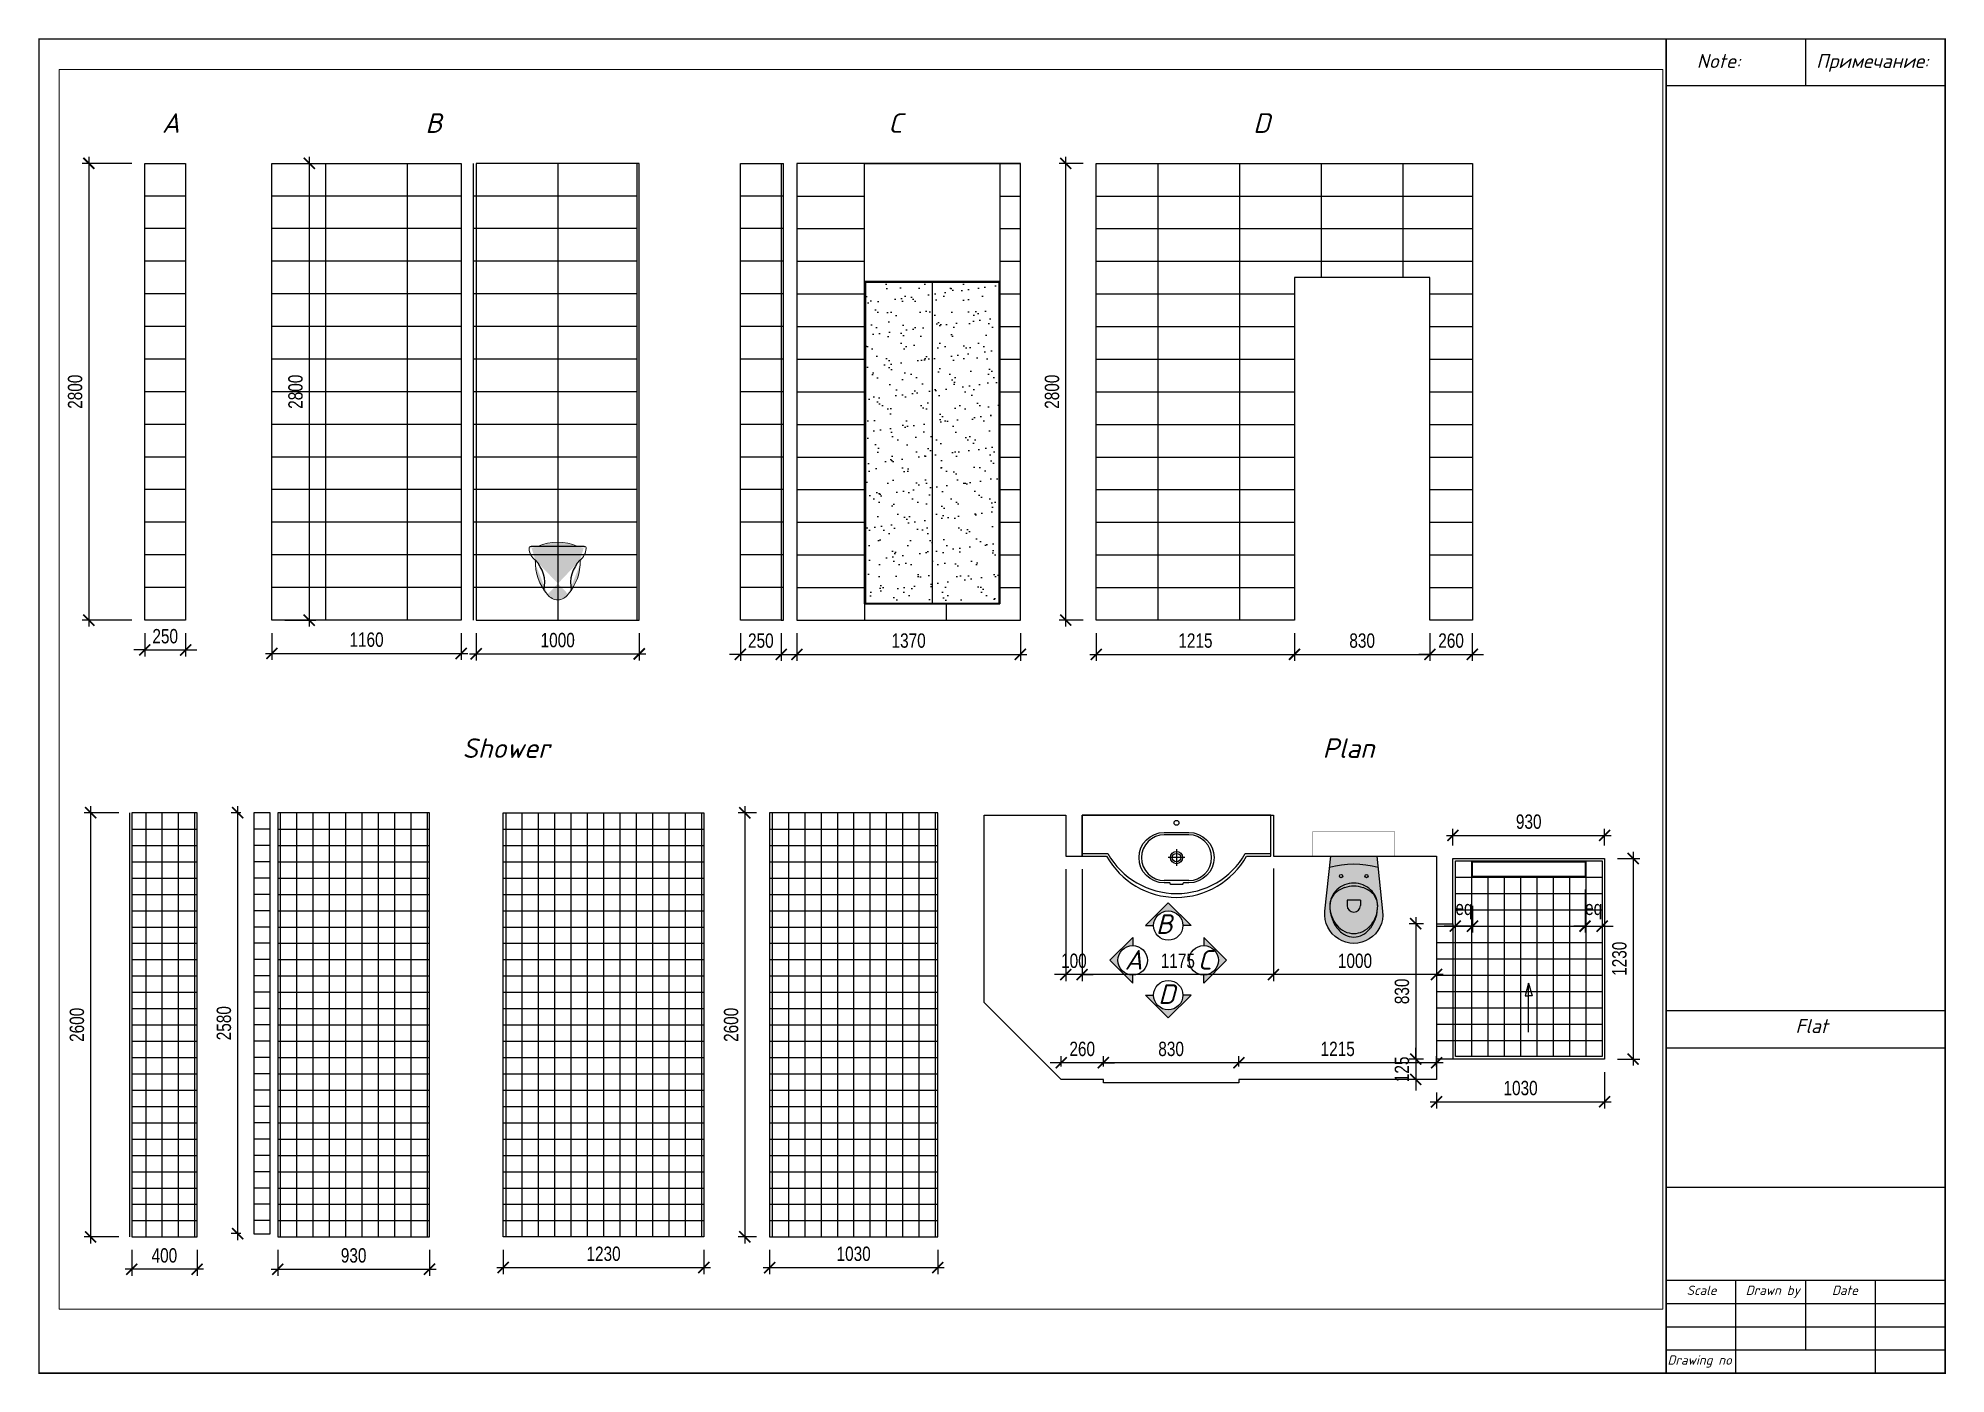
# Paper-space layout 'tile 2' of a CAD drawing. Header units: metres, sheet in millimetres. Extents: x 3 to 413, y 0 to 287.
# The model-space entities are those that its viewports show. They can reach past a viewport. Long polylines and large blocks are cut down to what shows.
import ezdxf
from ezdxf.enums import TextEntityAlignment as Align

# ---------------------------------------------------------------- set-up
doc = ezdxf.new("R2010")
doc.units = ezdxf.units.M
for name, color, linetype in [('dim', 4, 'Continuous'), ('explication', 164, 'Continuous'), ('k', 1, 'Continuous'), ('Sanitari', 144, 'Continuous'), ('wall', 5, 'Continuous')]:
    doc.layers.add(name, color=color, linetype=linetype)
doc.styles.add('ISO', font='isocpeui.ttf')
doc.styles.add('KOTE', font='romrust.shx', dxfattribs={"width": 0.8})
doc.dimstyles.new('scale 40', dxfattribs={"dimscale": 40, "dimtxt": 2.2, "dimasz": 1.7, "dimexe": 1, "dimexo": 2, "dimgap": 1, "dimtad": 1, "dimdec": 0, "dimzin": 9, "dimdsep": 46, "dimtxsty": 'KOTE', "dimblk": 'ARCHTICK', "dimcen": 0, "dimdle": 1, "dimclrd": 4, "dimclre": 4, "dimclrt": 3, "dimadec": 0, "dimazin": 0, "dimtfac": 0.666667, "dimtdec": 0, "dimtix": 1, "dimtmove": 2, "dimatfit": 0, "dimfxl": 1, "dimtvp": 1, "dimtolj": 1, "dimarcsym": 0})

psp = doc.layouts.new('tile 2')

# ---------------------------------------------------------------- texts
at = {"color": 164, "style": 'ISO'}
for s, height, p in [('Note:', 3, (369.33, 282.44)), ('Примечание:', 3, (409.77, 282.44)), ('Flat', 3, (388.1, 74.86)), ('Scale', 2, (364.16, 18.02)), ('Drawn by', 2, (382.1, 18.02)), ('Date', 2, (394.58, 18.02)), ('Drawing no', 2, (367.44, 3.02))]:
    psp.add_text(s, height=height, dxfattribs=at).set_placement(p, align=Align.MIDDLE_RIGHT)

msp = doc.modelspace()

# ---------------------------------------------------------------- texts
at = {"color": 0, "linetype": 'ByBlock', "char_height": 120, "width": 155.458, "style": 'ISO'}
for s, insert, attachment_point in [('B', (-559530.6, 234517.5), 3), ('A', (-559824.4, 234298.5), 1), ('C', (-559291.2, 234298.5), 3), ('D', (-559515.5, 233968.4), 9)]:
    msp.add_mtext(s, dxfattribs=dict(at, insert=insert, attachment_point=attachment_point))
at = {"layer": 'explication', "linetype": 'ByBlock', "char_height": 120, "width": 155.458, "attachment_point": 3, "style": 'ISO'}
for s, insert in [('A', (-565618.2, 239428.1)), ('B', (-564008.9, 239428.1)), ('C', (-561188.2, 239428.1)), ('D', (-558933.9, 239428.1)), ('Shower', (-563348.5, 235596.2)), ('Plan', (-558294.6, 235596.2))]:
    msp.add_mtext(s, dxfattribs=dict(at, insert=insert))

# ---------------------------------------------------------------- blocks, each defined once
blk = doc.blocks.new('_ArchTick')
at = {"color": 0, "linetype": 'ByBlock', "const_width": 0.15}
blk.add_lwpolyline([(-0.5, -0.5), (0.5, 0.5)], dxfattribs=at)
blk = doc.blocks.new('*D861')
at = {"layer": 'Defpoints', "color": 0, "linetype": 'ByBlock', "transparency": 16777216}
for p in [(-559125, 233608), (-559125, 233505), (-557913, 233505)]:
    blk.add_point(p, dxfattribs=at)
at = {"layer": 'explication', "color": 4, "linetype": 'ByBlock', "lineweight": -2, "transparency": 16777216}
for p, q in [((-559125, 233585), (-559125, 233648)), ((-557913, 233585), (-557913, 233648)), ((-557873, 233608), (-559165, 233608))]:
    blk.add_line(p, q, dxfattribs=at)
at = {"layer": 'explication', "color": 4, "linetype": 'ByBlock', "lineweight": -2, "transparency": 16777216, "xscale": 68, "yscale": 68, "zscale": 68, "rotation": 180}
blk.add_blockref('_ArchTick', (-559125, 233608), dxfattribs=at)
at = {"layer": 'explication', "color": 4, "linetype": 'ByBlock', "lineweight": -2, "transparency": 16777216, "xscale": 68, "yscale": 68, "zscale": 68}
blk.add_blockref('_ArchTick', (-557913, 233608), dxfattribs=at)
at = {"layer": 'explication', "color": 3, "linetype": 'ByBlock', "transparency": 16777216, "insert": (-558519, 233692), "char_height": 88, "attachment_point": 5, "style": 'KOTE'}
blk.add_mtext('\\A1;1215', dxfattribs=at)
blk = doc.blocks.new('*D862')
at = {"layer": 'Defpoints', "color": 0, "linetype": 'ByBlock', "transparency": 16777216}
for p in [(-560214, 233608), (-560214, 233505), (-559955, 233505)]:
    blk.add_point(p, dxfattribs=at)
at = {"layer": 'explication', "color": 4, "linetype": 'ByBlock', "lineweight": -2, "transparency": 16777216}
for p, q in [((-560214, 233585), (-560214, 233648)), ((-559955, 233585), (-559955, 233648)), ((-560214, 233608), (-560282, 233608)), ((-559955, 233608), (-560214, 233608)), ((-559955, 233608), (-559887, 233608))]:
    blk.add_line(p, q, dxfattribs=at)
at = {"layer": 'explication', "color": 4, "linetype": 'ByBlock', "lineweight": -2, "transparency": 16777216, "xscale": 68, "yscale": 68, "zscale": 68}
blk.add_blockref('_ArchTick', (-560214, 233608), dxfattribs=at)
at = {"layer": 'explication', "color": 4, "linetype": 'ByBlock', "lineweight": -2, "transparency": 16777216, "xscale": 68, "yscale": 68, "zscale": 68, "rotation": 180}
blk.add_blockref('_ArchTick', (-559955, 233608), dxfattribs=at)
at = {"layer": 'explication', "color": 3, "linetype": 'ByBlock', "transparency": 16777216, "insert": (-560085, 233692), "char_height": 88, "attachment_point": 5, "style": 'KOTE'}
blk.add_mtext('\\A1;260', dxfattribs=at)
blk = doc.blocks.new('унитаз 1')
h = blk.add_hatch(color=254)
edge = h.paths.add_edge_path()
edge.add_arc((-157, -99), 295, -41.2696, 2.701, ccw=False)
edge.add_arc((0, -252), 75.9, 214.7567, 327.1857, ccw=False)
edge.add_arc((154, -101), 290, 176.9349, 221.9911, ccw=False)
edge.add_arc((-88, -13), 86.9, 180.1694, 236.0631, ccw=False)
edge.add_arc((-163, -12), 12.2, 90, 185.0327, ccw=False)
edge.add_arc((-143, -1311), 1311, 89.1394, 90.8606, ccw=False)
edge.add_arc((0, -284), 309, 66.5229, 113.4771, ccw=False)
edge.add_arc((143, -177581), 177581, 89.99365, 90.00635, ccw=False)
edge.add_arc((164, -11), 11.1, -11.2315, 96.1988, ccw=False)
edge.add_arc((73, -5), 102, 308.7827, 355.4038, ccw=False)
blk.add_line((163, 0), (-163, 0))
at = {"color": 0, "lineweight": 0}
blk.add_lwpolyline([(137, -85, -0.194247), (64, -293, -0.534113), (-62, -295, -0.199167), (-136, -85, -0.248836), (-175, -13, -0.440181), (-163, 0, -0.00751), (-123, 0, -0.207792), (123, 0, -0.000055), (163, 0, -0.506399), (175, -13, -0.206276), (137, -85, 0.553844)], format="xyb", dxfattribs=at)
for centre, start, end in [((-281, -226), 347.9547, 44.3407), ((281, -226), 135.6593, 192.0453)]:
    blk.add_arc(centre, 202, start, end)
blk = doc.blocks.new('v1')
h = blk.add_hatch(color=254)
edge = h.paths.add_edge_path()
edge.add_line((-141, 0), (141, 0))
edge.add_line((141, 0), (177, -339))
edge.add_arc((0, -358), 178, -185.9454, 5.9454, ccw=False)
edge.add_line((-177, -339), (-141, 0))
at = {"color": 0}
for p, q in [((41, -270), (-41, -270)), ((-41, -270), (-41, -303)), ((41, -270), (41, -303))]:
    blk.add_line(p, q, dxfattribs=at)
blk.add_lwpolyline([(-141, 0), (141, 0), (177, -339, -1.109549), (-177, -339), (-141, 0)], format="xyb", dxfattribs=at)
for centre in [(-78, -123), (78, -123)]:
    blk.add_circle(centre, 9.95, dxfattribs=at)
for centre, radius, start, end in [((0, -615), 564, 74.7124, 105.2876), ((-9, -307), 138, 133.1854, 156.1873), ((-9, -307), 138, 133.1854, 156.1873), ((-26, -315), 124, 128.9942, 152.905), ((-3, -313), 146, 111.2448, 133.1854), ((-3, -313), 146, 111.2448, 133.1854), ((-10, -335), 149, 108.5391, 128.9942), ((0, -322), 156, 90, 111.2448), ((0, -322), 156, 90, 111.2448), ((0, -365), 180, 90, 108.5391), ((0, -322), 156, 68.7552, 90), ((0, -322), 156, 68.7552, 90), ((0, -365), 180, 71.4609, 90), ((3, -313), 146, 46.8146, 68.7552), ((3, -313), 146, 46.8146, 68.7552), ((10, -335), 149, 51.0058, 71.4609), ((9, -307), 138, 23.8127, 46.8146), ((9, -307), 138, 23.8127, 46.8146), ((26, -315), 124, 27.095, 51.0058), ((-17, -303), 129, 156.1873, 180), ((-17, -303), 129, 156.1873, 180), ((-50, -303), 96.8, 152.905, 180), ((109, -303), 256, 180, 197.3785), ((55, -303), 202, 180, 199.4203), ((55, -303), 202, 180, 199.4203), ((0, -303), 41.2, 180, 0), ((-109, -303), 256, 342.6215, 0), ((-55, -303), 202, 340.5797, 0), ((-55, -303), 202, 340.5797, 0), ((17, -303), 129, 0, 23.8127), ((17, -303), 129, 0, 23.8127), ((50, -303), 96.8, 0, 27.095), ((28, -313), 173, 199.4203, 220.4025), ((28, -313), 173, 199.4203, 220.4025), ((56, -320), 200, 197.3785, 217.0738), ((11, -327), 151, 220.4025, 244.0498), ((11, -327), 151, 220.4025, 244.0498), ((22, -346), 157, 217.0738, 241.268), ((0, -350), 125, 244.0498, 270), ((0, -350), 125, 244.0498, 270), ((0, -350), 125, 270, 295.9502), ((0, -350), 125, 270, 295.9502), ((-22, -346), 157, 298.732, 322.9262), ((-11, -327), 151, 295.9502, 319.5975), ((-11, -327), 151, 295.9502, 319.5975), ((-28, -313), 173, 319.5975, 340.5797), ((-28, -313), 173, 319.5975, 340.5797), ((-56, -320), 200, 322.9262, 342.6215), ((0, -385), 112, 241.268, 270), ((0, -385), 112, 270, 298.732)]:
    blk.add_arc(centre, radius, start, end, dxfattribs=at)
blk = doc.blocks.new('*D864')
at = {"layer": 'Defpoints', "color": 0, "linetype": 'ByBlock', "transparency": 16777216}
for p in [(-565052, 236321), (-563892, 236321), (-563892, 236117)]:
    blk.add_point(p, dxfattribs=at)
at = {"layer": 'dim', "color": 4, "linetype": 'ByBlock', "lineweight": -2, "transparency": 16777216}
for p, q in [((-565052, 236241), (-565052, 236077)), ((-563892, 236241), (-563892, 236077)), ((-565092, 236117), (-563852, 236117))]:
    blk.add_line(p, q, dxfattribs=at)
at = {"layer": 'dim', "color": 4, "linetype": 'ByBlock', "lineweight": -2, "transparency": 16777216, "xscale": 68, "yscale": 68, "zscale": 68, "rotation": 180}
blk.add_blockref('_ArchTick', (-565052, 236117), dxfattribs=at)
at = {"layer": 'dim', "color": 4, "linetype": 'ByBlock', "lineweight": -2, "transparency": 16777216, "xscale": 68, "yscale": 68, "zscale": 68}
blk.add_blockref('_ArchTick', (-563892, 236117), dxfattribs=at)
at = {"layer": 'dim', "color": 3, "linetype": 'ByBlock', "transparency": 16777216, "insert": (-564472, 236201), "char_height": 88, "attachment_point": 5, "style": 'KOTE'}
blk.add_mtext('\\A1;1160', dxfattribs=at)
blk = doc.blocks.new('*D865')
at = {"layer": 'Defpoints', "color": 0, "linetype": 'ByBlock', "transparency": 16777216}
for p in [(-563800, 236321), (-562800, 236321), (-562800, 236114)]:
    blk.add_point(p, dxfattribs=at)
at = {"layer": 'dim', "color": 4, "linetype": 'ByBlock', "lineweight": -2, "transparency": 16777216}
for p, q in [((-563800, 236241), (-563800, 236074)), ((-562800, 236241), (-562800, 236074)), ((-563840, 236114), (-562760, 236114))]:
    blk.add_line(p, q, dxfattribs=at)
at = {"layer": 'dim', "color": 4, "linetype": 'ByBlock', "lineweight": -2, "transparency": 16777216, "xscale": 68, "yscale": 68, "zscale": 68, "rotation": 180}
blk.add_blockref('_ArchTick', (-563800, 236114), dxfattribs=at)
at = {"layer": 'dim', "color": 4, "linetype": 'ByBlock', "lineweight": -2, "transparency": 16777216, "xscale": 68, "yscale": 68, "zscale": 68}
blk.add_blockref('_ArchTick', (-562800, 236114), dxfattribs=at)
at = {"layer": 'dim', "color": 3, "linetype": 'ByBlock', "transparency": 16777216, "insert": (-563300, 236198), "char_height": 88, "attachment_point": 5, "style": 'KOTE'}
blk.add_mtext('\\A1;1000', dxfattribs=at)
blk = doc.blocks.new('*D866')
at = {"layer": 'Defpoints', "color": 0, "linetype": 'ByBlock', "transparency": 16777216}
for p in [(-565052, 239121), (-565052, 236321), (-564823, 236321)]:
    blk.add_point(p, dxfattribs=at)
at = {"layer": 'dim', "color": 4, "linetype": 'ByBlock', "lineweight": -2, "transparency": 16777216}
for p, q in [((-564823, 239161), (-564823, 236281)), ((-564972, 239121), (-564783, 239121)), ((-564972, 236321), (-564783, 236321))]:
    blk.add_line(p, q, dxfattribs=at)
at = {"layer": 'dim', "color": 4, "linetype": 'ByBlock', "lineweight": -2, "transparency": 16777216, "xscale": 68, "yscale": 68, "zscale": 68}
for p, rotation in [((-564823, 239121), 90), ((-564823, 236321), 270)]:
    blk.add_blockref('_ArchTick', p, dxfattribs=dict(at, rotation=rotation))
at = {"layer": 'dim', "color": 3, "linetype": 'ByBlock', "transparency": 16777216, "insert": (-564907, 237721), "char_height": 88, "attachment_point": 5, "rotation": 90, "style": 'KOTE'}
blk.add_mtext('\\A1;2800', dxfattribs=at)
blk = doc.blocks.new('*D867')
at = {"layer": 'Defpoints', "color": 0, "linetype": 'ByBlock', "transparency": 16777216}
for p in [(-565831, 239121), (-566174, 236321), (-565831, 236321)]:
    blk.add_point(p, dxfattribs=at)
at = {"layer": 'dim', "color": 4, "linetype": 'ByBlock', "lineweight": -2, "transparency": 16777216}
for p, q in [((-566174, 239161), (-566174, 236281)), ((-565911, 239121), (-566214, 239121)), ((-565911, 236321), (-566214, 236321))]:
    blk.add_line(p, q, dxfattribs=at)
at = {"layer": 'dim', "color": 4, "linetype": 'ByBlock', "lineweight": -2, "transparency": 16777216, "xscale": 68, "yscale": 68, "zscale": 68}
for p, rotation in [((-566174, 239121), 90), ((-566174, 236321), 270)]:
    blk.add_blockref('_ArchTick', p, dxfattribs=dict(at, rotation=rotation))
at = {"layer": 'dim', "color": 3, "linetype": 'ByBlock', "transparency": 16777216, "insert": (-566258, 237721), "char_height": 88, "attachment_point": 5, "rotation": 90, "style": 'KOTE'}
blk.add_mtext('\\A1;2800', dxfattribs=at)
blk = doc.blocks.new('*D868')
at = {"layer": 'Defpoints', "color": 0, "linetype": 'ByBlock', "transparency": 16777216}
for p in [(-565831, 236321), (-565581, 236321), (-565581, 236138)]:
    blk.add_point(p, dxfattribs=at)
at = {"layer": 'dim', "color": 4, "linetype": 'ByBlock', "lineweight": -2, "transparency": 16777216}
for p, q in [((-565831, 236241), (-565831, 236098)), ((-565581, 236241), (-565581, 236098)), ((-565831, 236138), (-565899, 236138)), ((-565831, 236138), (-565581, 236138)), ((-565581, 236138), (-565513, 236138))]:
    blk.add_line(p, q, dxfattribs=at)
at = {"layer": 'dim', "color": 4, "linetype": 'ByBlock', "lineweight": -2, "transparency": 16777216, "xscale": 68, "yscale": 68, "zscale": 68}
blk.add_blockref('_ArchTick', (-565831, 236138), dxfattribs=at)
at = {"layer": 'dim', "color": 4, "linetype": 'ByBlock', "lineweight": -2, "transparency": 16777216, "xscale": 68, "yscale": 68, "zscale": 68, "rotation": 180}
blk.add_blockref('_ArchTick', (-565581, 236138), dxfattribs=at)
at = {"layer": 'dim', "color": 3, "linetype": 'ByBlock', "transparency": 16777216, "insert": (-565706, 236222), "char_height": 88, "attachment_point": 5, "style": 'KOTE'}
blk.add_mtext('\\A1;250', dxfattribs=at)
blk = doc.blocks.new('*D869')
at = {"layer": 'Defpoints', "color": 0, "linetype": 'ByBlock', "transparency": 16777216}
for p in [(-561834, 236321), (-560464, 236321), (-560464, 236111)]:
    blk.add_point(p, dxfattribs=at)
at = {"layer": 'dim', "color": 4, "linetype": 'ByBlock', "lineweight": -2, "transparency": 16777216}
for p, q in [((-561834, 236241), (-561834, 236071)), ((-560464, 236241), (-560464, 236071)), ((-561874, 236111), (-560424, 236111))]:
    blk.add_line(p, q, dxfattribs=at)
at = {"layer": 'dim', "color": 4, "linetype": 'ByBlock', "lineweight": -2, "transparency": 16777216, "xscale": 68, "yscale": 68, "zscale": 68, "rotation": 180}
blk.add_blockref('_ArchTick', (-561834, 236111), dxfattribs=at)
at = {"layer": 'dim', "color": 4, "linetype": 'ByBlock', "lineweight": -2, "transparency": 16777216, "xscale": 68, "yscale": 68, "zscale": 68}
blk.add_blockref('_ArchTick', (-560464, 236111), dxfattribs=at)
at = {"layer": 'dim', "color": 3, "linetype": 'ByBlock', "transparency": 16777216, "insert": (-561149, 236195), "char_height": 88, "attachment_point": 5, "style": 'KOTE'}
blk.add_mtext('\\A1;1370', dxfattribs=at)
blk = doc.blocks.new('*D870')
at = {"layer": 'Defpoints', "color": 0, "linetype": 'ByBlock', "transparency": 16777216}
for p in [(-562180, 236321), (-561930, 236321), (-561930, 236111)]:
    blk.add_point(p, dxfattribs=at)
at = {"layer": 'dim', "color": 4, "linetype": 'ByBlock', "lineweight": -2, "transparency": 16777216}
for p, q in [((-562180, 236241), (-562180, 236071)), ((-561930, 236241), (-561930, 236071)), ((-562180, 236111), (-562248, 236111)), ((-562180, 236111), (-561930, 236111)), ((-561930, 236111), (-561862, 236111))]:
    blk.add_line(p, q, dxfattribs=at)
at = {"layer": 'dim', "color": 4, "linetype": 'ByBlock', "lineweight": -2, "transparency": 16777216, "xscale": 68, "yscale": 68, "zscale": 68}
blk.add_blockref('_ArchTick', (-562180, 236111), dxfattribs=at)
at = {"layer": 'dim', "color": 4, "linetype": 'ByBlock', "lineweight": -2, "transparency": 16777216, "xscale": 68, "yscale": 68, "zscale": 68, "rotation": 180}
blk.add_blockref('_ArchTick', (-561930, 236111), dxfattribs=at)
at = {"layer": 'dim', "color": 3, "linetype": 'ByBlock', "transparency": 16777216, "insert": (-562055, 236195), "char_height": 88, "attachment_point": 5, "style": 'KOTE'}
blk.add_mtext('\\A1;250', dxfattribs=at)
blk = doc.blocks.new('*D871')
at = {"layer": 'Defpoints', "color": 0, "linetype": 'ByBlock', "transparency": 16777216}
for p in [(-560186, 239121), (-559999, 239121), (-559999, 236321)]:
    blk.add_point(p, dxfattribs=at)
at = {"layer": 'dim', "color": 4, "linetype": 'ByBlock', "lineweight": -2, "transparency": 16777216}
for p, q in [((-560186, 236281), (-560186, 239161)), ((-560079, 239121), (-560226, 239121)), ((-560079, 236321), (-560226, 236321))]:
    blk.add_line(p, q, dxfattribs=at)
at = {"layer": 'dim', "color": 4, "linetype": 'ByBlock', "lineweight": -2, "transparency": 16777216, "xscale": 68, "yscale": 68, "zscale": 68}
for p, rotation in [((-560186, 239121), 90), ((-560186, 236321), 270)]:
    blk.add_blockref('_ArchTick', p, dxfattribs=dict(at, rotation=rotation))
at = {"layer": 'dim', "color": 3, "linetype": 'ByBlock', "transparency": 16777216, "insert": (-560270, 237721), "char_height": 88, "attachment_point": 5, "rotation": 90, "style": 'KOTE'}
blk.add_mtext('\\A1;2800', dxfattribs=at)
blk = doc.blocks.new('*D872')
at = {"layer": 'Defpoints', "color": 0, "linetype": 'ByBlock', "transparency": 16777216}
for p in [(-559999, 236321), (-558784, 236321), (-558784, 236111)]:
    blk.add_point(p, dxfattribs=at)
at = {"layer": 'dim', "color": 4, "linetype": 'ByBlock', "lineweight": -2, "transparency": 16777216}
for p, q in [((-559999, 236241), (-559999, 236071)), ((-558784, 236241), (-558784, 236071)), ((-560039, 236111), (-558744, 236111))]:
    blk.add_line(p, q, dxfattribs=at)
at = {"layer": 'dim', "color": 4, "linetype": 'ByBlock', "lineweight": -2, "transparency": 16777216, "xscale": 68, "yscale": 68, "zscale": 68, "rotation": 180}
blk.add_blockref('_ArchTick', (-559999, 236111), dxfattribs=at)
at = {"layer": 'dim', "color": 4, "linetype": 'ByBlock', "lineweight": -2, "transparency": 16777216, "xscale": 68, "yscale": 68, "zscale": 68}
blk.add_blockref('_ArchTick', (-558784, 236111), dxfattribs=at)
at = {"layer": 'dim', "color": 3, "linetype": 'ByBlock', "transparency": 16777216, "insert": (-559391, 236195), "char_height": 88, "attachment_point": 5, "style": 'KOTE'}
blk.add_mtext('\\A1;1215', dxfattribs=at)
blk = doc.blocks.new('*D873')
at = {"layer": 'Defpoints', "color": 0, "linetype": 'ByBlock', "transparency": 16777216}
for p in [(-558784, 236321), (-557954, 236321), (-557954, 236111)]:
    blk.add_point(p, dxfattribs=at)
at = {"layer": 'dim', "color": 4, "linetype": 'ByBlock', "lineweight": -2, "transparency": 16777216}
for p, q in [((-558784, 236241), (-558784, 236071)), ((-557954, 236241), (-557954, 236071)), ((-558824, 236111), (-557914, 236111))]:
    blk.add_line(p, q, dxfattribs=at)
at = {"layer": 'dim', "color": 4, "linetype": 'ByBlock', "lineweight": -2, "transparency": 16777216, "xscale": 68, "yscale": 68, "zscale": 68, "rotation": 180}
blk.add_blockref('_ArchTick', (-558784, 236111), dxfattribs=at)
at = {"layer": 'dim', "color": 4, "linetype": 'ByBlock', "lineweight": -2, "transparency": 16777216, "xscale": 68, "yscale": 68, "zscale": 68}
blk.add_blockref('_ArchTick', (-557954, 236111), dxfattribs=at)
at = {"layer": 'dim', "color": 3, "linetype": 'ByBlock', "transparency": 16777216, "insert": (-558369, 236195), "char_height": 88, "attachment_point": 5, "style": 'KOTE'}
blk.add_mtext('\\A1;830', dxfattribs=at)
blk = doc.blocks.new('*D874')
at = {"layer": 'Defpoints', "color": 0, "linetype": 'ByBlock', "transparency": 16777216}
for p in [(-557954, 236321), (-557694, 236321), (-557694, 236111)]:
    blk.add_point(p, dxfattribs=at)
at = {"layer": 'dim', "color": 4, "linetype": 'ByBlock', "lineweight": -2, "transparency": 16777216}
for p, q in [((-557954, 236241), (-557954, 236071)), ((-557694, 236241), (-557694, 236071)), ((-557954, 236111), (-558022, 236111)), ((-557954, 236111), (-557694, 236111)), ((-557694, 236111), (-557626, 236111))]:
    blk.add_line(p, q, dxfattribs=at)
at = {"layer": 'dim', "color": 4, "linetype": 'ByBlock', "lineweight": -2, "transparency": 16777216, "xscale": 68, "yscale": 68, "zscale": 68}
blk.add_blockref('_ArchTick', (-557954, 236111), dxfattribs=at)
at = {"layer": 'dim', "color": 4, "linetype": 'ByBlock', "lineweight": -2, "transparency": 16777216, "xscale": 68, "yscale": 68, "zscale": 68, "rotation": 180}
blk.add_blockref('_ArchTick', (-557694, 236111), dxfattribs=at)
at = {"layer": 'dim', "color": 3, "linetype": 'ByBlock', "transparency": 16777216, "insert": (-557824, 236195), "char_height": 88, "attachment_point": 5, "style": 'KOTE'}
blk.add_mtext('\\A1;260', dxfattribs=at)
blk = doc.blocks.new('*D875')
at = {"layer": 'Defpoints', "color": 0, "linetype": 'ByBlock', "transparency": 16777216}
for p in [(-556883, 234860), (-556883, 233630), (-556708, 233630)]:
    blk.add_point(p, dxfattribs=at)
at = {"layer": 'explication', "color": 4, "linetype": 'ByBlock', "lineweight": -2, "transparency": 16777216}
for p, q in [((-556803, 234860), (-556668, 234860)), ((-556708, 234900), (-556708, 233590)), ((-556803, 233630), (-556668, 233630))]:
    blk.add_line(p, q, dxfattribs=at)
at = {"layer": 'explication', "color": 4, "linetype": 'ByBlock', "lineweight": -2, "transparency": 16777216, "xscale": 68, "yscale": 68, "zscale": 68}
for p, rotation in [((-556708, 234860), 90), ((-556708, 233630), 270)]:
    blk.add_blockref('_ArchTick', p, dxfattribs=dict(at, rotation=rotation))
at = {"layer": 'explication', "color": 3, "linetype": 'ByBlock', "transparency": 16777216, "insert": (-556792, 234245), "char_height": 88, "attachment_point": 5, "rotation": 90, "style": 'KOTE'}
blk.add_mtext('\\A1;1230', dxfattribs=at)
blk = doc.blocks.new('*D876')
at = {"layer": 'Defpoints', "color": 0, "linetype": 'ByBlock', "transparency": 16777216}
for p in [(-556883, 235001), (-557813, 234860), (-556883, 234860)]:
    blk.add_point(p, dxfattribs=at)
at = {"layer": 'explication', "color": 4, "linetype": 'ByBlock', "lineweight": -2, "transparency": 16777216}
for p, q in [((-557813, 234940), (-557813, 235041)), ((-556883, 234940), (-556883, 235041)), ((-557853, 235001), (-556843, 235001))]:
    blk.add_line(p, q, dxfattribs=at)
at = {"layer": 'explication', "color": 4, "linetype": 'ByBlock', "lineweight": -2, "transparency": 16777216, "xscale": 68, "yscale": 68, "zscale": 68, "rotation": 180}
blk.add_blockref('_ArchTick', (-557813, 235001), dxfattribs=at)
at = {"layer": 'explication', "color": 4, "linetype": 'ByBlock', "lineweight": -2, "transparency": 16777216, "xscale": 68, "yscale": 68, "zscale": 68}
blk.add_blockref('_ArchTick', (-556883, 235001), dxfattribs=at)
at = {"layer": 'explication', "color": 3, "linetype": 'ByBlock', "transparency": 16777216, "insert": (-557348, 235085), "char_height": 88, "attachment_point": 5, "style": 'KOTE'}
blk.add_mtext('\\A1;930', dxfattribs=at)
blk = doc.blocks.new('*D877')
at = {"layer": 'Defpoints', "color": 0, "linetype": 'ByBlock', "transparency": 16777216}
for p in [(-556883, 233630), (-557913, 233505), (-556883, 233368)]:
    blk.add_point(p, dxfattribs=at)
at = {"layer": 'explication', "color": 4, "linetype": 'ByBlock', "lineweight": -2, "transparency": 16777216}
for p, q in [((-556883, 233550), (-556883, 233328)), ((-557913, 233425), (-557913, 233328)), ((-557953, 233368), (-556843, 233368))]:
    blk.add_line(p, q, dxfattribs=at)
at = {"layer": 'explication', "color": 4, "linetype": 'ByBlock', "lineweight": -2, "transparency": 16777216, "xscale": 68, "yscale": 68, "zscale": 68, "rotation": 180}
blk.add_blockref('_ArchTick', (-557913, 233368), dxfattribs=at)
at = {"layer": 'explication', "color": 4, "linetype": 'ByBlock', "lineweight": -2, "transparency": 16777216, "xscale": 68, "yscale": 68, "zscale": 68}
blk.add_blockref('_ArchTick', (-556883, 233368), dxfattribs=at)
at = {"layer": 'explication', "color": 3, "linetype": 'ByBlock', "transparency": 16777216, "insert": (-557398, 233452), "char_height": 88, "attachment_point": 5, "style": 'KOTE'}
blk.add_mtext('\\A1;1030', dxfattribs=at)
blk = doc.blocks.new('*D878')
at = {"layer": 'Defpoints', "color": 0, "linetype": 'ByBlock', "transparency": 16777216}
for p in [(-558913, 234879), (-557913, 234875), (-558913, 234148)]:
    blk.add_point(p, dxfattribs=at)
at = {"layer": 'explication', "color": 4, "linetype": 'ByBlock', "lineweight": -2, "transparency": 16777216}
for p, q in [((-558913, 234799), (-558913, 234108)), ((-557913, 234795), (-557913, 234108)), ((-557873, 234148), (-558953, 234148))]:
    blk.add_line(p, q, dxfattribs=at)
at = {"layer": 'explication', "color": 4, "linetype": 'ByBlock', "lineweight": -2, "transparency": 16777216, "xscale": 68, "yscale": 68, "zscale": 68, "rotation": 180}
blk.add_blockref('_ArchTick', (-558913, 234148), dxfattribs=at)
at = {"layer": 'explication', "color": 4, "linetype": 'ByBlock', "lineweight": -2, "transparency": 16777216, "xscale": 68, "yscale": 68, "zscale": 68}
blk.add_blockref('_ArchTick', (-557913, 234148), dxfattribs=at)
at = {"layer": 'explication', "color": 3, "linetype": 'ByBlock', "transparency": 16777216, "insert": (-558413, 234232), "char_height": 88, "attachment_point": 5, "style": 'KOTE'}
blk.add_mtext('\\A1;1000', dxfattribs=at)
blk = doc.blocks.new('*D879')
at = {"layer": 'Defpoints', "color": 0, "linetype": 'ByBlock', "transparency": 16777216}
for p in [(-560086, 234875), (-558913, 234875), (-560086, 234148)]:
    blk.add_point(p, dxfattribs=at)
at = {"layer": 'explication', "color": 4, "linetype": 'ByBlock', "lineweight": -2, "transparency": 16777216}
for p, q in [((-560086, 234795), (-560086, 234108)), ((-558913, 234795), (-558913, 234108)), ((-558873, 234148), (-560126, 234148))]:
    blk.add_line(p, q, dxfattribs=at)
at = {"layer": 'explication', "color": 4, "linetype": 'ByBlock', "lineweight": -2, "transparency": 16777216, "xscale": 68, "yscale": 68, "zscale": 68, "rotation": 180}
blk.add_blockref('_ArchTick', (-560086, 234148), dxfattribs=at)
at = {"layer": 'explication', "color": 4, "linetype": 'ByBlock', "lineweight": -2, "transparency": 16777216, "xscale": 68, "yscale": 68, "zscale": 68}
blk.add_blockref('_ArchTick', (-558913, 234148), dxfattribs=at)
at = {"layer": 'explication', "color": 3, "linetype": 'ByBlock', "transparency": 16777216, "insert": (-559499, 234232), "char_height": 88, "attachment_point": 5, "style": 'KOTE'}
blk.add_mtext('\\A1;1175', dxfattribs=at)
blk = doc.blocks.new('*D880')
at = {"layer": 'Defpoints', "color": 0, "linetype": 'ByBlock', "transparency": 16777216}
for p in [(-560186, 234875), (-560086, 234875), (-560186, 234148)]:
    blk.add_point(p, dxfattribs=at)
at = {"layer": 'explication', "color": 4, "linetype": 'ByBlock', "lineweight": -2, "transparency": 16777216}
for p, q in [((-560186, 234795), (-560186, 234108)), ((-560086, 234795), (-560086, 234108)), ((-560186, 234148), (-560254, 234148)), ((-560086, 234148), (-560186, 234148)), ((-560086, 234148), (-560018, 234148))]:
    blk.add_line(p, q, dxfattribs=at)
at = {"layer": 'explication', "color": 4, "linetype": 'ByBlock', "lineweight": -2, "transparency": 16777216, "xscale": 68, "yscale": 68, "zscale": 68}
blk.add_blockref('_ArchTick', (-560186, 234148), dxfattribs=at)
at = {"layer": 'explication', "color": 4, "linetype": 'ByBlock', "lineweight": -2, "transparency": 16777216, "xscale": 68, "yscale": 68, "zscale": 68, "rotation": 180}
blk.add_blockref('_ArchTick', (-560086, 234148), dxfattribs=at)
at = {"layer": 'explication', "color": 3, "linetype": 'ByBlock', "transparency": 16777216, "insert": (-560136, 234232), "char_height": 88, "attachment_point": 5, "style": 'KOTE'}
blk.add_mtext('\\A1;100', dxfattribs=at)
blk = doc.blocks.new('*D881')
at = {"layer": 'Defpoints', "color": 0, "linetype": 'ByBlock', "transparency": 16777216}
for p in [(-557913, 233630), (-558041, 233505), (-557913, 233505)]:
    blk.add_point(p, dxfattribs=at)
at = {"layer": 'explication', "color": 4, "linetype": 'ByBlock', "lineweight": -2, "transparency": 16777216}
for p, q in [((-558041, 233630), (-558041, 233698)), ((-557993, 233630), (-558081, 233630)), ((-558041, 233630), (-558041, 233505)), ((-557993, 233505), (-558081, 233505)), ((-558041, 233505), (-558041, 233437))]:
    blk.add_line(p, q, dxfattribs=at)
at = {"layer": 'explication', "color": 4, "linetype": 'ByBlock', "lineweight": -2, "transparency": 16777216, "xscale": 68, "yscale": 68, "zscale": 68}
for p, rotation in [((-558041, 233630), 270), ((-558041, 233505), 90)]:
    blk.add_blockref('_ArchTick', p, dxfattribs=dict(at, rotation=rotation))
at = {"layer": 'explication', "color": 3, "linetype": 'ByBlock', "transparency": 16777216, "insert": (-558125, 233567), "char_height": 88, "attachment_point": 5, "rotation": 90, "style": 'KOTE'}
blk.add_mtext('\\A1;125', dxfattribs=at)
blk = doc.blocks.new('*D882')
at = {"layer": 'Defpoints', "color": 0, "linetype": 'ByBlock', "transparency": 16777216}
for p in [(-559955, 233608), (-559955, 233505), (-559125, 233505)]:
    blk.add_point(p, dxfattribs=at)
at = {"layer": 'explication', "color": 4, "linetype": 'ByBlock', "lineweight": -2, "transparency": 16777216}
for p, q in [((-559955, 233585), (-559955, 233648)), ((-559125, 233585), (-559125, 233648)), ((-559085, 233608), (-559995, 233608))]:
    blk.add_line(p, q, dxfattribs=at)
at = {"layer": 'explication', "color": 4, "linetype": 'ByBlock', "lineweight": -2, "transparency": 16777216, "xscale": 68, "yscale": 68, "zscale": 68, "rotation": 180}
blk.add_blockref('_ArchTick', (-559955, 233608), dxfattribs=at)
at = {"layer": 'explication', "color": 4, "linetype": 'ByBlock', "lineweight": -2, "transparency": 16777216, "xscale": 68, "yscale": 68, "zscale": 68}
blk.add_blockref('_ArchTick', (-559125, 233608), dxfattribs=at)
at = {"layer": 'explication', "color": 3, "linetype": 'ByBlock', "transparency": 16777216, "insert": (-559540, 233692), "char_height": 88, "attachment_point": 5, "style": 'KOTE'}
blk.add_mtext('\\A1;830', dxfattribs=at)
blk = doc.blocks.new('*D883')
at = {"layer": 'Defpoints', "color": 0, "linetype": 'ByBlock', "transparency": 16777216}
for p in [(-565016, 232540), (-564086, 232540), (-564086, 232342)]:
    blk.add_point(p, dxfattribs=at)
at = {"layer": 'dim', "color": 4, "linetype": 'ByBlock', "lineweight": -2, "transparency": 16777216}
for p, q in [((-565016, 232460), (-565016, 232302)), ((-564086, 232460), (-564086, 232302)), ((-565056, 232342), (-564046, 232342))]:
    blk.add_line(p, q, dxfattribs=at)
at = {"layer": 'dim', "color": 4, "linetype": 'ByBlock', "lineweight": -2, "transparency": 16777216, "xscale": 68, "yscale": 68, "zscale": 68, "rotation": 180}
blk.add_blockref('_ArchTick', (-565016, 232342), dxfattribs=at)
at = {"layer": 'dim', "color": 4, "linetype": 'ByBlock', "lineweight": -2, "transparency": 16777216, "xscale": 68, "yscale": 68, "zscale": 68}
blk.add_blockref('_ArchTick', (-564086, 232342), dxfattribs=at)
at = {"layer": 'dim', "color": 3, "linetype": 'ByBlock', "transparency": 16777216, "insert": (-564551, 232426), "char_height": 88, "attachment_point": 5, "style": 'KOTE'}
blk.add_mtext('\\A1;930', dxfattribs=at)
blk = doc.blocks.new('*D884')
at = {"layer": 'Defpoints', "color": 0, "linetype": 'ByBlock', "transparency": 16777216}
for p in [(-562001, 232540), (-560971, 232540), (-560971, 232352)]:
    blk.add_point(p, dxfattribs=at)
at = {"layer": 'dim', "color": 4, "linetype": 'ByBlock', "lineweight": -2, "transparency": 16777216}
for p, q in [((-562041, 232352), (-560931, 232352)), ((-562001, 232460), (-562001, 232312)), ((-560971, 232460), (-560971, 232312))]:
    blk.add_line(p, q, dxfattribs=at)
at = {"layer": 'dim', "color": 4, "linetype": 'ByBlock', "lineweight": -2, "transparency": 16777216, "xscale": 68, "yscale": 68, "zscale": 68, "rotation": 180}
blk.add_blockref('_ArchTick', (-562001, 232352), dxfattribs=at)
at = {"layer": 'dim', "color": 4, "linetype": 'ByBlock', "lineweight": -2, "transparency": 16777216, "xscale": 68, "yscale": 68, "zscale": 68}
blk.add_blockref('_ArchTick', (-560971, 232352), dxfattribs=at)
at = {"layer": 'dim', "color": 3, "linetype": 'ByBlock', "transparency": 16777216, "insert": (-561486, 232436), "char_height": 88, "attachment_point": 5, "style": 'KOTE'}
blk.add_mtext('\\A1;1030', dxfattribs=at)
blk = doc.blocks.new('*D885')
at = {"layer": 'Defpoints', "color": 0, "linetype": 'ByBlock', "transparency": 16777216}
for p in [(-563634, 232540), (-562404, 232540), (-562404, 232352)]:
    blk.add_point(p, dxfattribs=at)
at = {"layer": 'dim', "color": 4, "linetype": 'ByBlock', "lineweight": -2, "transparency": 16777216}
for p, q in [((-563674, 232352), (-562364, 232352)), ((-563634, 232460), (-563634, 232312)), ((-562404, 232460), (-562404, 232312))]:
    blk.add_line(p, q, dxfattribs=at)
at = {"layer": 'dim', "color": 4, "linetype": 'ByBlock', "lineweight": -2, "transparency": 16777216, "xscale": 68, "yscale": 68, "zscale": 68, "rotation": 180}
blk.add_blockref('_ArchTick', (-563634, 232352), dxfattribs=at)
at = {"layer": 'dim', "color": 4, "linetype": 'ByBlock', "lineweight": -2, "transparency": 16777216, "xscale": 68, "yscale": 68, "zscale": 68}
blk.add_blockref('_ArchTick', (-562404, 232352), dxfattribs=at)
at = {"layer": 'dim', "color": 3, "linetype": 'ByBlock', "transparency": 16777216, "insert": (-563019, 232436), "char_height": 88, "attachment_point": 5, "style": 'KOTE'}
blk.add_mtext('\\A1;1230', dxfattribs=at)
blk = doc.blocks.new('*D886')
at = {"layer": 'Defpoints', "color": 0, "linetype": 'ByBlock', "transparency": 16777216}
for p in [(-565911, 232540), (-565511, 232540), (-565911, 232342)]:
    blk.add_point(p, dxfattribs=at)
at = {"layer": 'dim', "color": 4, "linetype": 'ByBlock', "lineweight": -2, "transparency": 16777216}
for p, q in [((-565911, 232460), (-565911, 232302)), ((-565511, 232460), (-565511, 232302)), ((-565471, 232342), (-565951, 232342))]:
    blk.add_line(p, q, dxfattribs=at)
at = {"layer": 'dim', "color": 4, "linetype": 'ByBlock', "lineweight": -2, "transparency": 16777216, "xscale": 68, "yscale": 68, "zscale": 68, "rotation": 180}
blk.add_blockref('_ArchTick', (-565911, 232342), dxfattribs=at)
at = {"layer": 'dim', "color": 4, "linetype": 'ByBlock', "lineweight": -2, "transparency": 16777216, "xscale": 68, "yscale": 68, "zscale": 68}
blk.add_blockref('_ArchTick', (-565511, 232342), dxfattribs=at)
at = {"layer": 'dim', "color": 3, "linetype": 'ByBlock', "transparency": 16777216, "insert": (-565711, 232426), "char_height": 88, "attachment_point": 5, "style": 'KOTE'}
blk.add_mtext('\\A1;400', dxfattribs=at)
blk = doc.blocks.new('*D887')
at = {"layer": 'Defpoints', "color": 0, "linetype": 'ByBlock', "transparency": 16777216}
for p in [(-565911, 235140), (-566163, 232540), (-565911, 232540)]:
    blk.add_point(p, dxfattribs=at)
at = {"layer": 'dim', "color": 4, "linetype": 'ByBlock', "lineweight": -2, "transparency": 16777216}
for p, q in [((-566163, 235180), (-566163, 232500)), ((-565991, 235140), (-566203, 235140)), ((-565991, 232540), (-566203, 232540))]:
    blk.add_line(p, q, dxfattribs=at)
at = {"layer": 'dim', "color": 4, "linetype": 'ByBlock', "lineweight": -2, "transparency": 16777216, "xscale": 68, "yscale": 68, "zscale": 68}
for p, rotation in [((-566163, 235140), 90), ((-566163, 232540), 270)]:
    blk.add_blockref('_ArchTick', p, dxfattribs=dict(at, rotation=rotation))
at = {"layer": 'dim', "color": 3, "linetype": 'ByBlock', "transparency": 16777216, "insert": (-566247, 233840), "char_height": 88, "attachment_point": 5, "rotation": 90, "style": 'KOTE'}
blk.add_mtext('\\A1;2600', dxfattribs=at)
blk = doc.blocks.new('*D888')
at = {"layer": 'Defpoints', "color": 0, "linetype": 'ByBlock', "transparency": 16777216}
for p in [(-562001, 235140), (-562153, 232540), (-562001, 232540)]:
    blk.add_point(p, dxfattribs=at)
at = {"layer": 'dim', "color": 4, "linetype": 'ByBlock', "lineweight": -2, "transparency": 16777216}
for p, q in [((-562153, 235180), (-562153, 232500)), ((-562081, 235140), (-562193, 235140)), ((-562081, 232540), (-562193, 232540))]:
    blk.add_line(p, q, dxfattribs=at)
at = {"layer": 'dim', "color": 4, "linetype": 'ByBlock', "lineweight": -2, "transparency": 16777216, "xscale": 68, "yscale": 68, "zscale": 68}
for p, rotation in [((-562153, 235140), 90), ((-562153, 232540), 270)]:
    blk.add_blockref('_ArchTick', p, dxfattribs=dict(at, rotation=rotation))
at = {"layer": 'dim', "color": 3, "linetype": 'ByBlock', "transparency": 16777216, "insert": (-562237, 233840), "char_height": 88, "attachment_point": 5, "rotation": 90, "style": 'KOTE'}
blk.add_mtext('\\A1;2600', dxfattribs=at)
blk = doc.blocks.new('*D889')
at = {"layer": 'Defpoints', "color": 0, "linetype": 'ByBlock', "transparency": 16777216}
for p in [(-565162, 235140), (-565262, 232560), (-565162, 232560)]:
    blk.add_point(p, dxfattribs=at)
at = {"layer": 'dim', "color": 4, "linetype": 'ByBlock', "lineweight": -2, "transparency": 16777216}
for p, q in [((-565262, 235180), (-565262, 232520)), ((-565242, 235140), (-565302, 235140)), ((-565242, 232560), (-565302, 232560))]:
    blk.add_line(p, q, dxfattribs=at)
at = {"layer": 'dim', "color": 4, "linetype": 'ByBlock', "lineweight": -2, "transparency": 16777216, "xscale": 68, "yscale": 68, "zscale": 68}
for p, rotation in [((-565262, 235140), 90), ((-565262, 232560), 270)]:
    blk.add_blockref('_ArchTick', p, dxfattribs=dict(at, rotation=rotation))
at = {"layer": 'dim', "color": 3, "linetype": 'ByBlock', "transparency": 16777216, "insert": (-565346, 233850), "char_height": 88, "attachment_point": 5, "rotation": 90, "style": 'KOTE'}
blk.add_mtext('\\A1;2580', dxfattribs=at)
blk = doc.blocks.new('*D930')
at = {"layer": 'Defpoints', "color": 0, "linetype": 'ByBlock', "transparency": 16777216}
for p in [(-557913, 234460), (-558041, 233630), (-557913, 233630)]:
    blk.add_point(p, dxfattribs=at)
at = {"layer": 'explication', "color": 4, "linetype": 'ByBlock', "lineweight": -2, "transparency": 16777216}
for p, q in [((-557993, 234460), (-558081, 234460)), ((-558041, 234500), (-558041, 233590)), ((-557993, 233630), (-558081, 233630))]:
    blk.add_line(p, q, dxfattribs=at)
at = {"layer": 'explication', "color": 4, "linetype": 'ByBlock', "lineweight": -2, "transparency": 16777216, "xscale": 68, "yscale": 68, "zscale": 68}
for p, rotation in [((-558041, 234460), 90), ((-558041, 233630), 270)]:
    blk.add_blockref('_ArchTick', p, dxfattribs=dict(at, rotation=rotation))
at = {"layer": 'explication', "color": 3, "linetype": 'ByBlock', "transparency": 16777216, "insert": (-558125, 234045), "char_height": 88, "attachment_point": 5, "rotation": 90, "style": 'KOTE'}
blk.add_mtext('\\A1;830', dxfattribs=at)
blk = doc.blocks.new('*D936')
at = {"layer": 'Defpoints', "color": 0, "linetype": 'ByBlock', "transparency": 16777216}
for p in [(-557003, 234750), (-556898, 234645), (-556898, 234445)]:
    blk.add_point(p, dxfattribs=at)
at = {"layer": 'explication', "color": 4, "linetype": 'ByBlock', "lineweight": -2, "transparency": 16777216}
for p, q in [((-557003, 234670), (-557003, 234405)), ((-556898, 234565), (-556898, 234405)), ((-557003, 234445), (-557071, 234445)), ((-557003, 234445), (-556898, 234445)), ((-556898, 234445), (-556830, 234445))]:
    blk.add_line(p, q, dxfattribs=at)
at = {"layer": 'explication', "color": 4, "linetype": 'ByBlock', "lineweight": -2, "transparency": 16777216, "xscale": 68, "yscale": 68, "zscale": 68}
blk.add_blockref('_ArchTick', (-557003, 234445), dxfattribs=at)
at = {"layer": 'explication', "color": 4, "linetype": 'ByBlock', "lineweight": -2, "transparency": 16777216, "xscale": 68, "yscale": 68, "zscale": 68, "rotation": 180}
blk.add_blockref('_ArchTick', (-556898, 234445), dxfattribs=at)
at = {"layer": 'explication', "color": 3, "linetype": 'ByBlock', "transparency": 16777216, "insert": (-556950, 234544), "char_height": 88, "attachment_point": 5, "style": 'KOTE'}
blk.add_mtext('\\A1;eq', dxfattribs=at)
blk = doc.blocks.new('*D937')
at = {"layer": 'Defpoints', "color": 0, "linetype": 'ByBlock', "transparency": 16777216}
for p in [(-557798, 234645), (-557693, 234650), (-557798, 234445)]:
    blk.add_point(p, dxfattribs=at)
at = {"layer": 'explication', "color": 4, "linetype": 'ByBlock', "lineweight": -2, "transparency": 16777216}
for p, q in [((-557798, 234565), (-557798, 234405)), ((-557693, 234570), (-557693, 234405)), ((-557798, 234445), (-557866, 234445)), ((-557693, 234445), (-557798, 234445)), ((-557693, 234445), (-557625, 234445))]:
    blk.add_line(p, q, dxfattribs=at)
at = {"layer": 'explication', "color": 4, "linetype": 'ByBlock', "lineweight": -2, "transparency": 16777216, "xscale": 68, "yscale": 68, "zscale": 68}
blk.add_blockref('_ArchTick', (-557798, 234445), dxfattribs=at)
at = {"layer": 'explication', "color": 4, "linetype": 'ByBlock', "lineweight": -2, "transparency": 16777216, "xscale": 68, "yscale": 68, "zscale": 68, "rotation": 180}
blk.add_blockref('_ArchTick', (-557693, 234445), dxfattribs=at)
at = {"layer": 'explication', "color": 3, "linetype": 'ByBlock', "transparency": 16777216, "insert": (-557745, 234544), "char_height": 88, "attachment_point": 5, "style": 'KOTE'}
blk.add_mtext('\\A1;eq', dxfattribs=at)

# ---------------------------------------------------------------- dimensions: what is measured, and where the dimension line sits
at = {"layer": 'dim', "color": 1, "linetype": 'ByBlock'}
for base, p1, p2, picture, middle in [((-566173.9, 236320.8), (-565831, 239120.8), (-565831, 236320.8), '*D867', (-566257.9, 237720.8)), ((-564823.4, 236320.8), (-565051.7, 239120.8), (-565051.7, 236320.8), '*D866', (-564907.4, 237720.8)), ((-560186.2, 239120.8), (-559998.5, 236320.8), (-559998.5, 239120.8), '*D871', (-560270.2, 237720.8)), ((-566163.4, 232539.7), (-565910.7, 235139.7), (-565910.7, 232539.7), '*D887', (-566247.4, 233839.7)), ((-565262.3, 232559.7), (-565162.3, 235139.7), (-565162.3, 232559.7), '*D889', (-565346.3, 233849.7)), ((-562153, 232539.7), (-562001, 235139.7), (-562001, 232539.7), '*D888', (-562237, 233839.7))]:
    dim = msp.add_linear_dim(base=base, p1=p1, p2=p2, angle=90, dimstyle='scale 40', override={"dimrnd": 5}, dxfattribs=at)
    dim.commit()
    dim.dimension.update_dxf_attribs({"geometry": picture, "text_midpoint": middle})
for base, p1, p2, picture, middle in [((-565581, 236137.8), (-565831, 236320.8), (-565581, 236320.8), '*D868', (-565706, 236221.8)), ((-563891.7, 236116.7), (-565051.7, 236320.8), (-563891.7, 236320.8), '*D864', (-564471.7, 236200.7)), ((-562800.3, 236113.9), (-563800.3, 236320.8), (-562800.3, 236320.8), '*D865', (-563300.3, 236197.9)), ((-561930.5, 236111), (-562180.5, 236320.8), (-561930.5, 236320.8), '*D870', (-562055.5, 236195)), ((-560464.1, 236111), (-561834.1, 236320.8), (-560464.1, 236320.8), '*D869', (-561149.1, 236195)), ((-558783.5, 236111), (-559998.5, 236320.8), (-558783.5, 236320.8), '*D872', (-559391, 236195)), ((-557953.5, 236111), (-558783.5, 236320.8), (-557953.5, 236320.8), '*D873', (-558368.5, 236195)), ((-557693.5, 236111), (-557953.5, 236320.8), (-557693.5, 236320.8), '*D874', (-557823.5, 236195)), ((-565910.7, 232342), (-565510.7, 232539.7), (-565910.7, 232539.7), '*D886', (-565710.7, 232426)), ((-564085.8, 232342.2), (-565015.8, 232539.7), (-564085.8, 232539.7), '*D883', (-564550.8, 232426.2)), ((-562404, 232351.7), (-563634, 232539.7), (-562404, 232539.7), '*D885', (-563019, 232435.7)), ((-560971, 232351.7), (-562001, 232539.7), (-560971, 232539.7), '*D884', (-561486, 232435.7))]:
    dim = msp.add_linear_dim(base=base, p1=p1, p2=p2, dimstyle='scale 40', override={"dimrnd": 5}, dxfattribs=at)
    dim.commit()
    dim.dimension.update_dxf_attribs({"geometry": picture, "text_midpoint": middle})
at = {"layer": 'explication', "color": 1, "linetype": 'ByBlock'}
for base, p1, p2, picture, middle in [((-556882.9, 235001.3), (-557812.9, 234859.9), (-556882.9, 234859.9), '*D876', (-557347.9, 235085.3)), ((-560185.8, 234147.9), (-560085.8, 234874.9), (-560185.8, 234874.9), '*D880', (-560135.8, 234231.9)), ((-560085.8, 234147.9), (-558912.9, 234874.9), (-560085.8, 234874.9), '*D879', (-559499.4, 234231.9)), ((-558912.9, 234147.9), (-557912.9, 234874.9), (-558912.9, 234878.9), '*D878', (-558412.9, 234231.9)), ((-560214, 233608.1), (-559955.4, 233504.6), (-560214, 233504.6), '*D862', (-560084.7, 233692.1)), ((-559955.4, 233608.1), (-559125.4, 233504.6), (-559955.4, 233504.6), '*D882', (-559540.4, 233692.1)), ((-559125.4359868, 233608.0680132), (-557912.9359868, 233504.5602651), (-559125.4359868, 233504.5602651), '*D861', (-558519.1859868, 233692.0680132)), ((-556882.9, 233367.8), (-557912.9, 233504.6), (-556882.9, 233629.9), '*D877', (-557397.9, 233451.8))]:
    dim = msp.add_linear_dim(base=base, p1=p1, p2=p2, dimstyle='scale 40', override={"dimrnd": 5}, dxfattribs=at)
    dim.commit()
    dim.dimension.update_dxf_attribs({"geometry": picture, "text_midpoint": middle})
for base, p1, p2, picture, middle in [((-556708, 233629.9), (-556882.9, 234859.9), (-556882.9, 233629.9), '*D875', (-556792, 234244.9)), ((-558041, 233629.9), (-557912.9, 234459.9), (-557912.9, 233629.9), '*D930', (-558125, 234044.9)), ((-558041, 233504.6), (-557912.9, 233629.9), (-557912.9, 233504.6), '*D881', (-558125, 233567.2))]:
    dim = msp.add_linear_dim(base=base, p1=p1, p2=p2, angle=90, dimstyle='scale 40', override={"dimrnd": 5}, dxfattribs=at)
    dim.commit()
    dim.dimension.update_dxf_attribs({"geometry": picture, "text_midpoint": middle})
dim = msp.add_linear_dim(base=(-556897.9, 234444.9), p1=(-557002.9, 234749.9), p2=(-556897.9, 234644.9), text='eq', dimstyle='scale 40', override={"dimrnd": 5}, dxfattribs=at)
dim.commit()
dim.dimension.update_dxf_attribs({"geometry": '*D936', "text_midpoint": (-556950.4, 234543.6)})
dim = msp.add_linear_dim(base=(-557797.9, 234444.9), p1=(-557692.9, 234649.9), p2=(-557797.9, 234644.9), angle=180, text='eq', dimstyle='scale 40', override={"dimrnd": 5}, dxfattribs=at)
dim.commit()
dim.dimension.update_dxf_attribs({"geometry": '*D937', "text_midpoint": (-557745.4, 234543.6)})

# ---------------------------------------------------------------- hatches: boundary and pattern name
at = {"linetype": 'ByBlock'}
for points in [[(-559697.6, 234448.6), (-559647.9, 234448.6, -1), (-559467.7, 234448.6), (-559418, 234448.6), (-559557.8, 234588.4)], [(-559915.5, 234235.4), (-559775.7, 234095.5), (-559775.7, 234145.3, -0.4142136), (-559865.8, 234235.4, -0.4142136), (-559775.7, 234325.4), (-559775.7, 234375.2)], [(-559339.9, 234375.2), (-559339.9, 234325.4, -0.4142136), (-559249.8, 234235.4, -0.4142136), (-559339.9, 234145.3), (-559339.9, 234095.5), (-559200, 234235.4)], [(-559557.8, 233882.3), (-559418, 234022.1), (-559467.7, 234022.1, -1), (-559647.9, 234022.1), (-559697.6, 234022.1)]]:
    msp.add_hatch(color=0, dxfattribs=at).paths.add_polyline_path(points)
at = {"layer": 'explication', "linetype": 'ByBlock'}
h = msp.add_hatch(dxfattribs=at)
h.set_pattern_fill('AR-SAND', color=8, scale=3, style=0)
h.set_pattern_definition([(37.5, (-439.56, 0), (-4.800094, 146.823971), [0, -115.824, 0, -129.54, 0, -123.825]), (7.5, (-439.56, 0), (134.856985, 215.04753), [0, -62.484, 0, -104.394, 0, -40.005]), (327.5, (-533.29, 0), (237.29771, 0.431155), [0, -38.1, 0, -137.16, 0, -179.07]), (317.5, (-533.29, 0), (229.066936, 66.8788), [0, -19.05, 0, -89.916, 0, -102.87])])
h.paths.add_polyline_path([(-560594.1, 238390.8), (-561414.1, 238390.8), (-561414.1, 236425.8), (-560594.1, 236425.8)])

# ---------------------------------------------------------------- linework, layer by layer
for p, q in [((-559431.9, 235004.9), (-559581.9, 235004.9)), ((-559431.9, 234724.9), (-559581.9, 234724.9))]:
    msp.add_line(p, q)
at = {"color": 4}
for p, q in [((-559455.9, 234864.9), (-559557.8, 234864.9)), ((-559506.9, 234916.3), (-559506.9, 234813.9))]:
    msp.add_line(p, q, dxfattribs=at)
msp.add_lwpolyline([(-558927.9, 234874.9), (-558927.9, 235124.9), (-560085.8, 235124.9), (-560085.8, 234874.9), (-559935.8, 234874.9, 0.5906483), (-559077.9, 234874.9), (-558927.9, 234874.9)], format="xyb")
msp.add_lwpolyline([(-559581.9, 235019.9), (-559431.9, 235019.9, -1), (-559431.9, 234709.9), (-559465.1, 234709.9, 0.3639702), (-559468, 234707.4), (-559468.9, 234702.4, -0.3639702), (-559471.9, 234699.9), (-559541.8, 234699.9, -0.3639702), (-559544.8, 234702.4), (-559545.7, 234707.4, 0.3639702), (-559548.6, 234709.9), (-559581.9, 234709.9, -1)], format="xyb", close=True)
at = {"color": 0, "linetype": 'ByBlock'}
for points in [[(-559557.8, 234588.4), (-559697.6, 234448.6), (-559647.9, 234448.6)], [(-559557.8, 234588.4), (-559418, 234448.6), (-559467.7, 234448.6)], [(-559915.5, 234235.4), (-559775.7, 234375.2), (-559775.7, 234325.4)], [(-559200, 234235.4), (-559339.9, 234375.2), (-559339.9, 234325.4)], [(-559915.5, 234235.4), (-559775.7, 234095.5), (-559775.7, 234145.3)], [(-559200, 234235.4), (-559339.9, 234095.5), (-559339.9, 234145.3)], [(-559557.8, 233882.3), (-559697.6, 234022.1), (-559647.9, 234022.1)], [(-559557.8, 233882.3), (-559418, 234022.1), (-559467.7, 234022.1)]]:
    msp.add_lwpolyline(points, dxfattribs=at)
for centre, radius in [((-559506.9, 235078.1), 15), ((-559506.9, 234865.1), 37.5), ((-559506.9, 234864.9), 26)]:
    msp.add_circle(centre, radius)
for centre in [(-559557.8, 234448.6), (-559775.7, 234235.4), (-559339.9, 234235.4), (-559557.8, 234022.1)]:
    msp.add_circle(centre, 90.1, dxfattribs=at)
for centre, start, end in [((-559581.9, 234864.9), 90, 270), ((-559431.9, 234864.9), 270, 90)]:
    msp.add_arc(centre, 140, start, end)
at = {"layer": 'explication', "color": 8, "linetype": 'ByBlock'}
for p, q in [((-564721.7, 236320.8), (-564721.7, 239120.8)), ((-564221.7, 236320.8), (-564221.7, 239120.8)), ((-563815.3, 236320.8), (-563815.3, 239120.8)), ((-563300.3, 239120.8), (-563300.3, 236320.8)), ((-562815.3, 239120.8), (-562815.3, 236320.8)), ((-561930.5, 239120.8), (-561915.5, 239120.8)), ((-561915.5, 236320.8), (-561915.5, 239120.8)), ((-559618.5, 236320.8), (-559618.5, 239120.8)), ((-559118.5, 236320.8), (-559118.5, 239120.8)), ((-558618.5, 238420.8), (-558618.5, 239120.8)), ((-558118.5, 238420.8), (-558118.5, 239120.8)), ((-565581, 238920.8), (-565831, 238920.8)), ((-563891.7, 238920.8), (-565051.7, 238920.8)), ((-562815.3, 238920.8), (-563815.3, 238920.8)), ((-561915.5, 238920.8), (-562180.5, 238920.8)), ((-561834.1, 238920.8), (-561419.1, 238920.8)), ((-560589.1, 238920.8), (-560464.1, 238920.8)), ((-559998.5, 238920.8), (-557693.5, 238920.8)), ((-565581, 238720.8), (-565831, 238720.8)), ((-563891.7, 238720.8), (-565051.7, 238720.8)), ((-562815.3, 238720.8), (-563815.3, 238720.8)), ((-561915.5, 238720.8), (-562180.5, 238720.8)), ((-561834.1, 238720.8), (-561419.1, 238720.8)), ((-560589.1, 238720.8), (-560464.1, 238720.8)), ((-559998.5, 238720.8), (-557693.5, 238720.8)), ((-565581, 238520.8), (-565831, 238520.8)), ((-563891.7, 238520.8), (-565051.7, 238520.8)), ((-562815.3, 238520.8), (-563815.3, 238520.8)), ((-561915.5, 238520.8), (-562180.5, 238520.8)), ((-561834.1, 238520.8), (-561419.1, 238520.8)), ((-560589.1, 238520.8), (-560464.1, 238520.8)), ((-559998.5, 238520.8), (-557693.5, 238520.8)), ((-565581, 238320.8), (-565831, 238320.8)), ((-563891.7, 238320.8), (-565051.7, 238320.8)), ((-562815.3, 238320.8), (-563815.3, 238320.8)), ((-561915.5, 238320.8), (-562180.5, 238320.8)), ((-561834.1, 238320.8), (-561419.1, 238320.8)), ((-560589.1, 238320.8), (-560464.1, 238320.8)), ((-559998.5, 238320.8), (-558783.5, 238320.8)), ((-557953.5, 238320.8), (-557693.5, 238320.8)), ((-565581, 238120.8), (-565831, 238120.8)), ((-563891.7, 238120.8), (-565051.7, 238120.8)), ((-562815.3, 238120.8), (-563815.3, 238120.8)), ((-561915.5, 238120.8), (-562180.5, 238120.8)), ((-561834.1, 238120.8), (-561419.1, 238120.8)), ((-560589.1, 238120.8), (-560464.1, 238120.8)), ((-559998.5, 238120.8), (-558783.5, 238120.8)), ((-557953.5, 238120.8), (-557693.5, 238120.8)), ((-565581, 237920.8), (-565831, 237920.8)), ((-563891.7, 237920.8), (-565051.7, 237920.8)), ((-562815.3, 237920.8), (-563815.3, 237920.8)), ((-561915.5, 237920.8), (-562180.5, 237920.8)), ((-561834.1, 237920.8), (-561419.1, 237920.8)), ((-560589.1, 237920.8), (-560464.1, 237920.8)), ((-559998.5, 237920.8), (-558783.5, 237920.8)), ((-557953.5, 237920.8), (-557693.5, 237920.8)), ((-565581, 237720.8), (-565831, 237720.8)), ((-563891.7, 237720.8), (-565051.7, 237720.8)), ((-562815.3, 237720.8), (-563815.3, 237720.8)), ((-561915.5, 237720.8), (-562180.5, 237720.8)), ((-561834.1, 237720.8), (-561419.1, 237720.8)), ((-560589.1, 237720.8), (-560464.1, 237720.8)), ((-559998.5, 237720.8), (-558783.5, 237720.8)), ((-557953.5, 237720.8), (-557693.5, 237720.8)), ((-565581, 237520.8), (-565831, 237520.8)), ((-563891.7, 237520.8), (-565051.7, 237520.8)), ((-562815.3, 237520.8), (-563815.3, 237520.8)), ((-561915.5, 237520.8), (-562180.5, 237520.8)), ((-561834.1, 237520.8), (-561419.1, 237520.8)), ((-560589.1, 237520.8), (-560464.1, 237520.8)), ((-559998.5, 237520.8), (-558783.5, 237520.8)), ((-557953.5, 237520.8), (-557693.5, 237520.8)), ((-565581, 237320.8), (-565831, 237320.8)), ((-563891.7, 237320.8), (-565051.7, 237320.8)), ((-562815.3, 237320.8), (-563815.3, 237320.8)), ((-561915.5, 237320.8), (-562180.5, 237320.8)), ((-561834.1, 237320.8), (-561419.1, 237320.8)), ((-560589.1, 237320.8), (-560464.1, 237320.8)), ((-559998.5, 237320.8), (-558783.5, 237320.8)), ((-557953.5, 237320.8), (-557693.5, 237320.8)), ((-565581, 237120.8), (-565831, 237120.8)), ((-563891.7, 237120.8), (-565051.7, 237120.8)), ((-562815.3, 237120.8), (-563815.3, 237120.8)), ((-561915.5, 237120.8), (-562180.5, 237120.8)), ((-561834.1, 237120.8), (-561419.1, 237120.8)), ((-560589.1, 237120.8), (-560464.1, 237120.8)), ((-559998.5, 237120.8), (-558783.5, 237120.8)), ((-557953.5, 237120.8), (-557693.5, 237120.8)), ((-565581, 236920.8), (-565831, 236920.8)), ((-563891.7, 236920.8), (-565051.7, 236920.8)), ((-562815.3, 236920.8), (-563815.3, 236920.8)), ((-561915.5, 236920.8), (-562180.5, 236920.8)), ((-561834.1, 236920.8), (-561419.1, 236920.8)), ((-560589.1, 236920.8), (-560464.1, 236920.8)), ((-559998.5, 236920.8), (-558783.5, 236920.8)), ((-557953.5, 236920.8), (-557693.5, 236920.8)), ((-565581, 236720.8), (-565831, 236720.8)), ((-563891.7, 236720.8), (-565051.7, 236720.8)), ((-562815.3, 236720.8), (-563815.3, 236720.8)), ((-561915.5, 236720.8), (-562180.5, 236720.8)), ((-561834.1, 236720.8), (-561419.1, 236720.8)), ((-560589.1, 236720.8), (-560464.1, 236720.8)), ((-559998.5, 236720.8), (-558783.5, 236720.8)), ((-557953.5, 236720.8), (-557693.5, 236720.8)), ((-565581, 236520.8), (-565831, 236520.8)), ((-563891.7, 236520.8), (-565051.7, 236520.8)), ((-562815.3, 236520.8), (-563815.3, 236520.8)), ((-561915.5, 236520.8), (-562180.5, 236520.8)), ((-561834.1, 236520.8), (-561419.1, 236520.8)), ((-560589.1, 236520.8), (-560464.1, 236520.8)), ((-559998.5, 236520.8), (-558783.5, 236520.8)), ((-557953.5, 236520.8), (-557693.5, 236520.8)), ((-561419.1, 236420.8), (-561419.1, 236320.8)), ((-560919.1, 236420.8), (-560919.1, 236320.8)), ((-561930.5, 236320.8), (-561915.5, 236320.8)), ((-565925.7, 235139.7), (-565925.7, 232539.7)), ((-565825.7, 235139.7), (-565825.7, 232539.7)), ((-565725.7, 235139.7), (-565725.7, 232539.7)), ((-565625.7, 235139.7), (-565625.7, 232539.7)), ((-565525.7, 235139.7), (-565525.7, 232539.7)), ((-565000.8, 235139.7), (-565000.8, 232539.7)), ((-564900.8, 235139.7), (-564900.8, 232539.7)), ((-564800.8, 235139.7), (-564800.8, 232539.7)), ((-564700.8, 235139.7), (-564700.8, 232539.7)), ((-564600.8, 235139.7), (-564600.8, 232539.7)), ((-564500.8, 235139.7), (-564500.8, 232539.7)), ((-564400.8, 235139.7), (-564400.8, 232539.7)), ((-564300.8, 235139.7), (-564300.8, 232539.7)), ((-564200.8, 235139.7), (-564200.8, 232539.7)), ((-564100.8, 235139.7), (-564100.8, 232539.7)), ((-563619, 235139.7), (-563619, 232539.7)), ((-563519, 235139.7), (-563519, 232539.7)), ((-563419, 235139.7), (-563419, 232539.7)), ((-563319, 235139.7), (-563319, 232539.7)), ((-563219, 235139.7), (-563219, 232539.7)), ((-563119, 235139.7), (-563119, 232539.7)), ((-563019, 235139.7), (-563019, 232539.7)), ((-562919, 235139.7), (-562919, 232539.7)), ((-562819, 235139.7), (-562819, 232539.7)), ((-562719, 235139.7), (-562719, 232539.7)), ((-562619, 235139.7), (-562619, 232539.7)), ((-562519, 235139.7), (-562519, 232539.7)), ((-562419, 235139.7), (-562419, 232539.7)), ((-561986, 235139.7), (-561986, 232539.7)), ((-561886, 235139.7), (-561886, 232539.7)), ((-561786, 235139.7), (-561786, 232539.7)), ((-561686, 235139.7), (-561686, 232539.7)), ((-561586, 235139.7), (-561586, 232539.7)), ((-561486, 235139.7), (-561486, 232539.7)), ((-561386, 235139.7), (-561386, 232539.7)), ((-561286, 235139.7), (-561286, 232539.7)), ((-561186, 235139.7), (-561186, 232539.7)), ((-561086, 235139.7), (-561086, 232539.7)), ((-560986, 235139.7), (-560986, 232539.7)), ((-565910.7, 235039.7), (-565510.7, 235039.7)), ((-565910.7, 234939.7), (-565510.7, 234939.7)), ((-565062.3, 235039.7), (-565162.3, 235039.7)), ((-565062.3, 234939.7), (-565162.3, 234939.7)), ((-565015.8, 235039.7), (-564085.8, 235039.7)), ((-565015.8, 234939.7), (-564085.8, 234939.7)), ((-563634, 235039.7), (-562404, 235039.7)), ((-563634, 234939.7), (-562404, 234939.7)), ((-562001, 235039.7), (-560971, 235039.7)), ((-562001, 234939.7), (-560971, 234939.7)), ((-565910.7, 234839.7), (-565510.7, 234839.7)), ((-565062.3, 234839.7), (-565162.3, 234839.7)), ((-565015.8, 234839.7), (-564085.8, 234839.7)), ((-563634, 234839.7), (-562404, 234839.7)), ((-562001, 234839.7), (-560971, 234839.7)), ((-557697.9, 234844.9), (-557697.9, 233644.9)), ((-556997.9, 234844.9), (-556997.9, 233644.9)), ((-565910.7, 234739.7), (-565510.7, 234739.7)), ((-565062.3, 234739.7), (-565162.3, 234739.7)), ((-565015.8, 234739.7), (-564085.8, 234739.7)), ((-563634, 234739.7), (-562404, 234739.7)), ((-562001, 234739.7), (-560971, 234739.7)), ((-557797.9, 234744.9), (-556897.9, 234744.9)), ((-557597.9, 234744.9), (-557597.9, 233644.9)), ((-557497.9, 234744.9), (-557497.9, 233644.9)), ((-557397.9, 234744.9), (-557397.9, 233644.9)), ((-557297.9, 234744.9), (-557297.9, 233644.9)), ((-557197.9, 234744.9), (-557197.9, 233644.9)), ((-557097.9, 234744.9), (-557097.9, 233644.9)), ((-565910.7, 234639.7), (-565510.7, 234639.7)), ((-565062.3, 234639.7), (-565162.3, 234639.7)), ((-565015.8, 234639.7), (-564085.8, 234639.7)), ((-563634, 234639.7), (-562404, 234639.7)), ((-562001, 234639.7), (-560971, 234639.7)), ((-557797.9, 234644.9), (-556897.9, 234644.9)), ((-565910.7, 234539.7), (-565510.7, 234539.7)), ((-565062.3, 234539.7), (-565162.3, 234539.7)), ((-565015.8, 234539.7), (-564085.8, 234539.7)), ((-563634, 234539.7), (-562404, 234539.7)), ((-562001, 234539.7), (-560971, 234539.7)), ((-557797.9, 234544.9), (-556897.9, 234544.9)), ((-565910.7, 234439.7), (-565510.7, 234439.7)), ((-565910.7, 234339.7), (-565510.7, 234339.7)), ((-565062.3, 234439.7), (-565162.3, 234439.7)), ((-565062.3, 234339.7), (-565162.3, 234339.7)), ((-565015.8, 234439.7), (-564085.8, 234439.7)), ((-565015.8, 234339.7), (-564085.8, 234339.7)), ((-563634, 234439.7), (-562404, 234439.7)), ((-563634, 234339.7), (-562404, 234339.7)), ((-562001, 234439.7), (-560971, 234439.7)), ((-562001, 234339.7), (-560971, 234339.7)), ((-557912.9, 234444.9), (-556897.9, 234444.9)), ((-557912.9, 234344.9), (-556897.9, 234344.9)), ((-565910.7, 234239.7), (-565510.7, 234239.7)), ((-565062.3, 234239.7), (-565162.3, 234239.7)), ((-565015.8, 234239.7), (-564085.8, 234239.7)), ((-563634, 234239.7), (-562404, 234239.7)), ((-562001, 234239.7), (-560971, 234239.7)), ((-557912.9, 234244.9), (-556897.9, 234244.9)), ((-565910.7, 234139.7), (-565510.7, 234139.7)), ((-565062.3, 234139.7), (-565162.3, 234139.7)), ((-565015.8, 234139.7), (-564085.8, 234139.7)), ((-563634, 234139.7), (-562404, 234139.7)), ((-562001, 234139.7), (-560971, 234139.7)), ((-557912.9, 234144.9), (-556897.9, 234144.9)), ((-565910.7, 234039.7), (-565510.7, 234039.7)), ((-565062.3, 234039.7), (-565162.3, 234039.7)), ((-565015.8, 234039.7), (-564085.8, 234039.7)), ((-563634, 234039.7), (-562404, 234039.7)), ((-562001, 234039.7), (-560971, 234039.7)), ((-557912.9, 234044.9), (-556897.9, 234044.9)), ((-565910.7, 233939.7), (-565510.7, 233939.7)), ((-565062.3, 233939.7), (-565162.3, 233939.7)), ((-565015.8, 233939.7), (-564085.8, 233939.7)), ((-563634, 233939.7), (-562404, 233939.7)), ((-562001, 233939.7), (-560971, 233939.7)), ((-557912.9, 233944.9), (-556897.9, 233944.9)), ((-565910.7, 233839.7), (-565510.7, 233839.7)), ((-565062.3, 233839.7), (-565162.3, 233839.7)), ((-565015.8, 233839.7), (-564085.8, 233839.7)), ((-563634, 233839.7), (-562404, 233839.7)), ((-562001, 233839.7), (-560971, 233839.7)), ((-557912.9, 233844.9), (-556897.9, 233844.9)), ((-565910.7, 233739.7), (-565510.7, 233739.7)), ((-565910.7, 233639.7), (-565510.7, 233639.7)), ((-565062.3, 233739.7), (-565162.3, 233739.7)), ((-565062.3, 233639.7), (-565162.3, 233639.7)), ((-565015.8, 233739.7), (-564085.8, 233739.7)), ((-565015.8, 233639.7), (-564085.8, 233639.7)), ((-563634, 233739.7), (-562404, 233739.7)), ((-563634, 233639.7), (-562404, 233639.7)), ((-562001, 233739.7), (-560971, 233739.7)), ((-562001, 233639.7), (-560971, 233639.7)), ((-557912.9, 233744.9), (-556897.9, 233744.9)), ((-565910.7, 233539.7), (-565510.7, 233539.7)), ((-565062.3, 233539.7), (-565162.3, 233539.7)), ((-565015.8, 233539.7), (-564085.8, 233539.7)), ((-563634, 233539.7), (-562404, 233539.7)), ((-562001, 233539.7), (-560971, 233539.7)), ((-565910.7, 233439.7), (-565510.7, 233439.7)), ((-565062.3, 233439.7), (-565162.3, 233439.7)), ((-565015.8, 233439.7), (-564085.8, 233439.7)), ((-563634, 233439.7), (-562404, 233439.7)), ((-562001, 233439.7), (-560971, 233439.7)), ((-565910.7, 233339.7), (-565510.7, 233339.7)), ((-565062.3, 233339.7), (-565162.3, 233339.7)), ((-565015.8, 233339.7), (-564085.8, 233339.7)), ((-563634, 233339.7), (-562404, 233339.7)), ((-562001, 233339.7), (-560971, 233339.7)), ((-565910.7, 233239.7), (-565510.7, 233239.7)), ((-565062.3, 233239.7), (-565162.3, 233239.7)), ((-565015.8, 233239.7), (-564085.8, 233239.7)), ((-563634, 233239.7), (-562404, 233239.7)), ((-562001, 233239.7), (-560971, 233239.7)), ((-565910.7, 233139.7), (-565510.7, 233139.7)), ((-565062.3, 233139.7), (-565162.3, 233139.7)), ((-565015.8, 233139.7), (-564085.8, 233139.7)), ((-563634, 233139.7), (-562404, 233139.7)), ((-562001, 233139.7), (-560971, 233139.7)), ((-565910.7, 233039.7), (-565510.7, 233039.7)), ((-565910.7, 232939.7), (-565510.7, 232939.7)), ((-565062.3, 233039.7), (-565162.3, 233039.7)), ((-565062.3, 232939.7), (-565162.3, 232939.7)), ((-565015.8, 233039.7), (-564085.8, 233039.7)), ((-565015.8, 232939.7), (-564085.8, 232939.7)), ((-563634, 233039.7), (-562404, 233039.7)), ((-563634, 232939.7), (-562404, 232939.7)), ((-562001, 233039.7), (-560971, 233039.7)), ((-562001, 232939.7), (-560971, 232939.7)), ((-565910.7, 232839.7), (-565510.7, 232839.7)), ((-565062.3, 232839.7), (-565162.3, 232839.7)), ((-565015.8, 232839.7), (-564085.8, 232839.7)), ((-563634, 232839.7), (-562404, 232839.7)), ((-562001, 232839.7), (-560971, 232839.7)), ((-565910.7, 232739.7), (-565510.7, 232739.7)), ((-565062.3, 232739.7), (-565162.3, 232739.7)), ((-565015.8, 232739.7), (-564085.8, 232739.7)), ((-563634, 232739.7), (-562404, 232739.7)), ((-562001, 232739.7), (-560971, 232739.7)), ((-565910.7, 232639.7), (-565510.7, 232639.7)), ((-565062.3, 232639.7), (-565162.3, 232639.7)), ((-565015.8, 232639.7), (-564085.8, 232639.7)), ((-563634, 232639.7), (-562404, 232639.7)), ((-562001, 232639.7), (-560971, 232639.7))]:
    msp.add_line(p, q, dxfattribs=at)
at = {"layer": 'explication', "color": 1, "linetype": 'ByBlock'}
msp.add_line((-561419.1, 238395.8), (-560589.1, 238395.8), dxfattribs=at)
at = {"layer": 'explication', "color": 4, "linetype": 'ByBlock'}
msp.add_line((-561004.1, 238395.8), (-561004.1, 236425.8), dxfattribs=at)
at = {"layer": 'explication', "color": 40, "linetype": 'ByBlock'}
for p, q in [((-557912.9, 234459.9), (-557912.9, 233629.9)), ((-557812.9, 234459.9), (-557812.9, 233629.9))]:
    msp.add_line(p, q, dxfattribs=at)
at = {"layer": 'explication', "color": 1, "linetype": 'ByBlock'}
msp.add_lwpolyline([(-561419.1, 239120.8), (-560464.1, 239120.8)], dxfattribs=at)
at = {"layer": 'explication', "color": 4, "linetype": 'ByBlock'}
for points in [[(-560589.1, 238395.8), (-561419.1, 238395.8), (-561419.1, 236420.8), (-560589.1, 236420.8)], [(-560594.1, 238390.8), (-561414.1, 238390.8), (-561414.1, 236425.8), (-560594.1, 236425.8)]]:
    msp.add_lwpolyline(points, close=True, dxfattribs=at)
at = {"layer": 'explication', "color": 8, "linetype": 'ByBlock'}
for points in [[(-557797.9, 234844.9), (-556897.9, 234844.9), (-556897.9, 233644.9), (-557797.9, 233644.9)], [(-557692.9, 234839.9), (-557002.9, 234839.9), (-557002.9, 234749.9), (-557692.9, 234749.9)]]:
    msp.add_lwpolyline(points, close=True, dxfattribs=at)
at = {"layer": 'k', "color": 30}
msp.add_lwpolyline([(-560085.8, 234889.9), (-559927.9, 234889.9, 0.5816186), (-559085.2, 234889.9), (-558927.9, 234889.9)], format="xyb", dxfattribs=at)
at = {"layer": 'Sanitari', "const_width": 2}
msp.add_lwpolyline([(-558670.4, 235024.9), (-558170.4, 235024.9), (-558170.4, 234874.9), (-558670.4, 234874.9), (-558670.4, 235024.9)], dxfattribs=at)
at = {"layer": 'wall', "linetype": 'ByBlock'}
for points in [[(-565581, 236320.8), (-565831, 236320.8), (-565831, 239120.8), (-565581, 239120.8), (-565581, 236320.8)], [(-563891.7, 236320.8), (-565051.7, 236320.8), (-565051.7, 239120.8), (-563891.7, 239120.8), (-563891.7, 236320.8)], [(-561930.5, 236320.8), (-561930.5, 236320.8), (-562180.5, 236320.8), (-562180.5, 239120.8), (-561930.5, 239120.8), (-561930.5, 236320.8)], [(-561834.1, 239120.8), (-561834.1, 236320.8), (-560464.1, 236320.8), (-560464.1, 239120.8), (-561834.1, 239120.8)], [(-559998.5, 236320.8), (-559998.5, 239120.8), (-557693.5, 239120.8), (-557693.5, 239120.8), (-557693.5, 239120.8), (-557693.5, 239120.8), (-557693.5, 239120.8), (-557693.5, 239120.8), (-557693.5, 239120.8), (-557693.5, 236320.8), (-557953.5, 236320.8), (-557953.5, 238420.8), (-558783.5, 238420.8), (-558783.5, 236320.8), (-559998.5, 236320.8)], [(-565910.7, 232539.7), (-565510.7, 232539.7), (-565510.7, 235139.7), (-565910.7, 235139.7), (-565910.7, 232539.7)], [(-565062.3, 235139.7), (-565162.3, 235139.7), (-565162.3, 232559.7), (-565062.3, 232559.7), (-565062.3, 235139.7)], [(-565015.8, 232539.7), (-564085.8, 232539.7), (-564085.8, 235139.7), (-565015.8, 235139.7), (-565015.8, 232539.7)], [(-563634, 232539.7), (-563634, 235139.7), (-562404, 235139.7), (-562404, 232539.7), (-563634, 232539.7)], [(-562001, 232539.7), (-560971, 232539.7), (-560971, 235139.7), (-562001, 235139.7), (-562001, 232539.7)]]:
    msp.add_lwpolyline(points, dxfattribs=at)
for points in [[(-562800.3, 239120.8), (-563800.3, 239120.8), (-563800.3, 236320.8), (-562800.3, 236320.8)], [(-561419.1, 239120.8), (-560589.1, 239120.8), (-560589.1, 236420.8), (-561419.1, 236420.8)]]:
    msp.add_lwpolyline(points, close=True, dxfattribs=at)
at = {"layer": 'wall', "color": 5, "linetype": 'ByBlock'}
for points in [[(-560685.7, 235124.9), (-560185.8, 235124.9), (-560185.8, 234874.9), (-560085.8, 234874.9), (-560085.8, 235124.9), (-558912.9, 235124.9), (-558912.9, 234874.9), (-557912.9, 234874.9), (-557912.9, 234459.9), (-557812.9, 234459.9), (-557812.9, 234859.9), (-556882.9, 234859.9), (-556882.9, 233629.9), (-557912.9, 233629.9), (-557912.9, 233504.6), (-559125.4, 233504.6), (-559125.4, 233484.6), (-559955.4, 233484.6), (-559955.4, 233504.6), (-560214, 233504.6), (-560685.8, 233976.3), (-560685.7, 235124.9)], [(-557348.7, 233795.9), (-557348.7, 234096.3), (-557369.8, 234017.4), (-557348.7, 234017.4)], [(-557348.7, 233795.9), (-557348.7, 234096.3), (-557327.5, 234017.4), (-557348.7, 234017.4)]]:
    msp.add_lwpolyline(points, dxfattribs=at)

# ---------------------------------------------------------------- block references
at = {"layer": 'Sanitari'}
for name, p in [('унитаз 1', (-563300.3, 236773.2)), ('v1', (-558420.4, 234874.9))]:
    msp.add_blockref(name, p, dxfattribs=at)

msp.set_redraw_order([(e.dxf.handle, doc.entitydb.next_handle()) for e in msp.query("TEXT MTEXT ATTDEF DIMENSION ARC_DIMENSION")])  # texts and dimensions are drawn at this point

# ---------------------------------------------------------------- linework, layer by layer
at = {"color": 5}
for p, q in [((383.33, 277.2), (383.33, 287.2)), ((353.33, 277.2), (413.33, 277.2)), ((353.33, 78.2), (413.33, 78.2)), ((353.33, 70.2), (413.33, 70.2)), ((353.33, 40.2), (413.33, 40.2))]:
    psp.add_line(p, q, dxfattribs=at)
at = {"color": 0}
for p, q in [((353.33, 20.2), (413.33, 20.2)), ((368.33, 0.2), (368.33, 20.2)), ((383.33, 5.2), (383.33, 20.2)), ((398.33, 0.2), (398.33, 20.2)), ((353.33, 15.2), (413.33, 15.2)), ((353.33, 10.2), (413.33, 10.2)), ((353.33, 5.2), (413.33, 5.2))]:
    psp.add_line(p, q, dxfattribs=at)
at = {"color": 5, "const_width": 0.3}
psp.add_lwpolyline([(413.33, 0.2), (413.33, 287.2), (3.33, 287.2), (3.33, 0.2), (413.33, 0.2)], dxfattribs=at)
psp.add_lwpolyline([(353.33, 287.2), (413.33, 287.2), (413.33, 0.2), (353.33, 0.2)], close=True, dxfattribs=at)

psp.set_redraw_order([(e.dxf.handle, doc.entitydb.next_handle()) for e in psp.query("TEXT MTEXT ATTDEF DIMENSION ARC_DIMENSION")])  # texts and dimensions are drawn at this point

# ---------------------------------------------------------------- viewports
at = {"layer": 'Defpoints', "color": 254, "view_target_point": (444930.77, 440421.72)}
psp.add_viewport(center=(180.13, 147.29), size=(344.92, 266.6918), view_center_point=(-1006372.39, -204525.02), view_height=7600.7166, dxfattribs=at)

doc.saveas('drawing.dxf')
